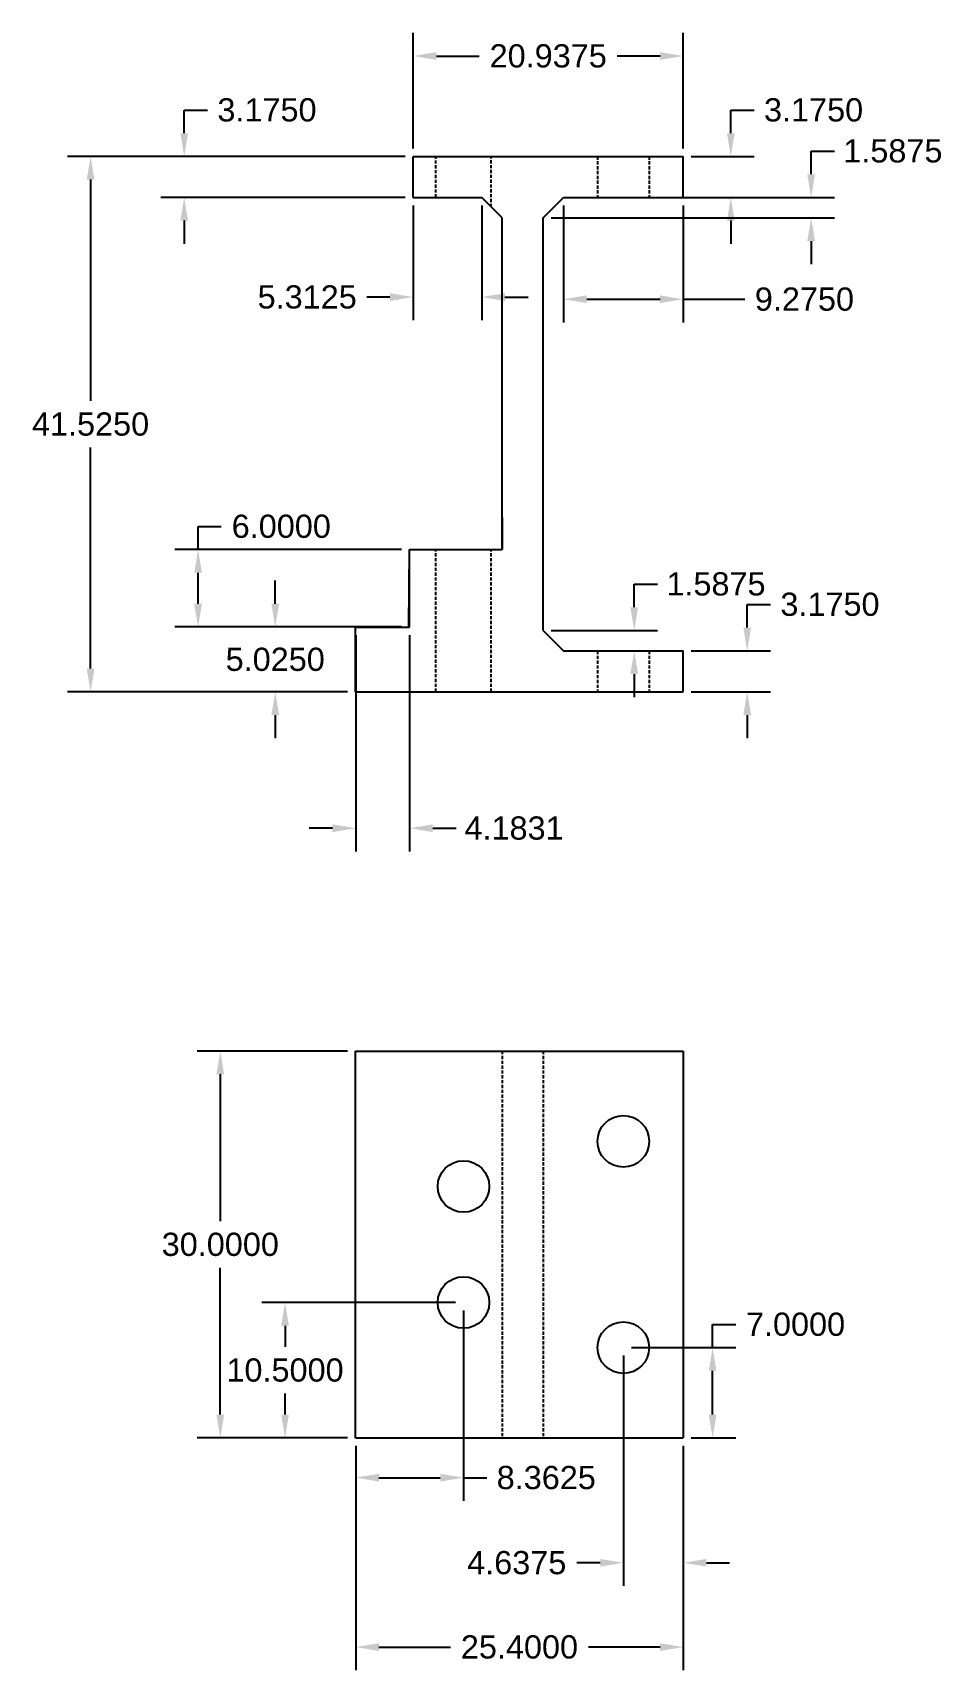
# Model space of a CAD drawing. Header units: millimetres. Extents: x -366 to 1042, y -33 to 256.
# Drawn here: x -366.1 to -295.6, y -7.4 to 119.6 of the extents above; entities that cross this region are included whole.
import ezdxf

# ---------------------------------------------------------------- set-up
doc = ezdxf.new("R2010")
doc.units = ezdxf.units.MM
doc.header["$MEASUREMENT"] = 0
doc.linetypes.add('HIDDEN', pattern=[0.375, 0.25, -0.125])
for name, color, linetype in [('Connectors', 40, 'Continuous'), ('Hidden', 1, 'HIDDEN'), ('Servo', 2, 'Continuous')]:
    doc.layers.add(name, color=color, linetype=linetype)
doc.styles.get("Standard").update_dxf_attribs({"font": 'Arial.ttf'})
doc.dimstyles.get("Standard").update_dxf_attribs({"dimtxt": 0.18, "dimasz": 0.18, "dimexe": 0.18, "dimexo": 0.0625, "dimgap": 0.09, "dimtad": 0, "dimtih": 1, "dimtoh": 1, "dimdec": 4, "dimzin": 0, "dimdsep": 46, "dimtxsty": 'Standard', "dimcen": 0.09, "dimadec": 0, "dimazin": 0, "dimtfac": 1, "dimtdec": 4, "dimtofl": 0, "dimtmove": 0, "dimatfit": 3, "dimfxl": 1, "dimtolj": 1, "dimtzin": 0, "dimarcsym": 0})

msp = doc.modelspace()

# ---------------------------------------------------------------- blocks, each defined once
blk = doc.blocks.new('*D43')
at = {"color": 0, "lineweight": -2, "transparency": 16777216}
for p, q in [((-341.05, 10.01), (-341.05, -7.4)), ((-315.65, 10.01), (-315.65, -7.4)), ((-339.25, -5.6), (-333.71, -5.6)), ((-317.45, -5.6), (-323, -5.6))]:
    blk.add_line(p, q, dxfattribs=at)
at = {"color": 0, "transparency": 16777216}
for points in [[(-339.25, -5.3), (-339.25, -5.9), (-341.05, -5.6)], [(-317.45, -5.3), (-317.45, -5.9), (-315.65, -5.6)]]:
    blk.add_solid(points, dxfattribs=at)
at = {"layer": 'Defpoints', "color": 0, "transparency": 16777216}
for p in [(-341.05, 10.63), (-315.65, 10.63), (-315.65, -5.6)]:
    blk.add_point(p, dxfattribs=at)
at = {"color": 0, "transparency": 16777216, "insert": (-328.35, -5.6), "char_height": 1.8, "attachment_point": 5}
blk.add_mtext('\\A1;25.4000', dxfattribs=at)
blk = doc.blocks.new('*D44')
at = {"color": 0, "lineweight": -2, "transparency": 16777216}
for p, q in [((-341.68, 40.63), (-353.35, 40.63)), ((-351.55, 38.83), (-351.55, 27.44)), ((-351.55, 12.43), (-351.55, 23.82)), ((-341.68, 10.63), (-353.35, 10.63))]:
    blk.add_line(p, q, dxfattribs=at)
at = {"color": 0, "transparency": 16777216}
for points in [[(-351.85, 38.83), (-351.25, 38.83), (-351.55, 40.63)], [(-351.85, 12.43), (-351.25, 12.43), (-351.55, 10.63)]]:
    blk.add_solid(points, dxfattribs=at)
at = {"layer": 'Defpoints', "color": 0, "transparency": 16777216}
for p in [(-351.55, 40.63), (-341.05, 40.63), (-341.05, 10.63)]:
    blk.add_point(p, dxfattribs=at)
at = {"color": 0, "transparency": 16777216, "insert": (-351.55, 25.63), "char_height": 1.8, "attachment_point": 5}
blk.add_mtext('\\A1;30.0000', dxfattribs=at)
blk = doc.blocks.new('*D45')
at = {"color": 0, "lineweight": -2, "transparency": 16777216}
for p, q in [((-320.29, 17.01), (-320.29, -0.86)), ((-315.65, 10.01), (-315.65, -0.86)), ((-322.09, 0.94), (-323.89, 0.94)), ((-313.85, 0.94), (-312.05, 0.94))]:
    blk.add_line(p, q, dxfattribs=at)
at = {"color": 0, "transparency": 16777216}
for points in [[(-322.09, 1.24), (-322.09, 0.64), (-320.29, 0.94)], [(-313.85, 1.24), (-313.85, 0.64), (-315.65, 0.94)]]:
    blk.add_solid(points, dxfattribs=at)
at = {"layer": 'Defpoints', "color": 0, "transparency": 16777216}
for p in [(-320.29, 17.63), (-315.65, 10.63), (-320.29, 0.94)]:
    blk.add_point(p, dxfattribs=at)
at = {"color": 0, "transparency": 16777216, "insert": (-328.56, 0.94), "char_height": 1.8, "attachment_point": 5}
blk.add_mtext('\\A1;4.6375', dxfattribs=at)
blk = doc.blocks.new('*D46')
at = {"color": 0, "lineweight": -2, "transparency": 16777216}
for p, q in [((-313.37, 17.63), (-313.37, 19.43)), ((-313.37, 19.43), (-311.57, 19.43)), ((-319.67, 17.63), (-311.57, 17.63)), ((-313.37, 12.43), (-313.37, 15.83)), ((-315.03, 10.63), (-311.57, 10.63))]:
    blk.add_line(p, q, dxfattribs=at)
at = {"color": 0, "transparency": 16777216}
for points in [[(-313.67, 15.83), (-313.07, 15.83), (-313.37, 17.63)], [(-313.67, 12.43), (-313.07, 12.43), (-313.37, 10.63)]]:
    blk.add_solid(points, dxfattribs=at)
at = {"layer": 'Defpoints', "color": 0, "transparency": 16777216}
for p in [(-320.29, 17.63), (-313.37, 17.63), (-315.65, 10.63)]:
    blk.add_point(p, dxfattribs=at)
at = {"color": 0, "transparency": 16777216, "insert": (-306.94, 19.43), "char_height": 1.8, "attachment_point": 5}
blk.add_mtext('\\A1;7.0000', dxfattribs=at)
blk = doc.blocks.new('*D47')
at = {"color": 0, "lineweight": -2, "transparency": 16777216}
for p, q in [((-333.32, 21.13), (-348.33, 21.13)), ((-346.53, 19.33), (-346.53, 17.69)), ((-346.53, 12.43), (-346.53, 14.07)), ((-341.68, 10.63), (-348.33, 10.63))]:
    blk.add_line(p, q, dxfattribs=at)
at = {"color": 0, "transparency": 16777216}
for points in [[(-346.83, 19.33), (-346.23, 19.33), (-346.53, 21.13)], [(-346.83, 12.43), (-346.23, 12.43), (-346.53, 10.63)]]:
    blk.add_solid(points, dxfattribs=at)
at = {"layer": 'Defpoints', "color": 0, "transparency": 16777216}
for p in [(-346.53, 21.13), (-332.69, 21.13), (-341.05, 10.63)]:
    blk.add_point(p, dxfattribs=at)
at = {"color": 0, "transparency": 16777216, "insert": (-346.53, 15.88), "char_height": 1.8, "attachment_point": 5}
blk.add_mtext('\\A1;10.5000', dxfattribs=at)
blk = doc.blocks.new('*D48')
at = {"color": 0, "lineweight": -2, "transparency": 16777216}
for p, q in [((-332.69, 20.51), (-332.69, 5.74)), ((-341.05, 10.01), (-341.05, 5.74)), ((-339.25, 7.54), (-334.49, 7.54)), ((-332.69, 7.54), (-330.89, 7.54))]:
    blk.add_line(p, q, dxfattribs=at)
at = {"color": 0, "transparency": 16777216}
for points in [[(-339.25, 7.84), (-339.25, 7.24), (-341.05, 7.54)], [(-334.49, 7.84), (-334.49, 7.24), (-332.69, 7.54)]]:
    blk.add_solid(points, dxfattribs=at)
at = {"layer": 'Defpoints', "color": 0, "transparency": 16777216}
for p in [(-332.69, 21.13), (-341.05, 10.63), (-332.69, 7.54)]:
    blk.add_point(p, dxfattribs=at)
at = {"color": 0, "transparency": 16777216, "insert": (-326.27, 7.54), "char_height": 1.8, "attachment_point": 5}
blk.add_mtext('\\A1;8.3625', dxfattribs=at)
blk = doc.blocks.new('*D49')
at = {"color": 0, "lineweight": -2, "transparency": 16777216}
for p, q in [((-347.29, 75.33), (-347.29, 77.13)), ((-341.68, 73.53), (-349.09, 73.53)), ((-341.68, 68.5), (-349.09, 68.5)), ((-347.29, 66.7), (-347.29, 64.9))]:
    blk.add_line(p, q, dxfattribs=at)
at = {"color": 0, "transparency": 16777216}
for points in [[(-347.59, 75.33), (-346.99, 75.33), (-347.29, 73.53)], [(-347.59, 66.7), (-346.99, 66.7), (-347.29, 68.5)]]:
    blk.add_solid(points, dxfattribs=at)
at = {"layer": 'Defpoints', "color": 0, "transparency": 16777216}
for p in [(-347.29, 73.53), (-341.05, 73.53), (-341.05, 68.5)]:
    blk.add_point(p, dxfattribs=at)
at = {"color": 0, "transparency": 16777216, "insert": (-347.29, 71.01), "char_height": 1.8, "attachment_point": 5}
blk.add_mtext('\\A1;5.0250', dxfattribs=at)
blk = doc.blocks.new('*D50')
at = {"color": 0, "lineweight": -2, "transparency": 16777216}
for p, q in [((-353.27, 79.53), (-353.27, 81.33)), ((-353.27, 81.33), (-351.47, 81.33)), ((-337.49, 79.53), (-355.07, 79.53)), ((-353.27, 75.33), (-353.27, 77.73)), ((-337.49, 73.53), (-355.07, 73.53))]:
    blk.add_line(p, q, dxfattribs=at)
at = {"color": 0, "transparency": 16777216}
for points in [[(-353.57, 77.73), (-352.97, 77.73), (-353.27, 79.53)], [(-353.57, 75.33), (-352.97, 75.33), (-353.27, 73.53)]]:
    blk.add_solid(points, dxfattribs=at)
at = {"layer": 'Defpoints', "color": 0, "transparency": 16777216}
for p in [(-353.27, 79.53), (-336.87, 79.53), (-336.87, 73.53)]:
    blk.add_point(p, dxfattribs=at)
at = {"color": 0, "transparency": 16777216, "insert": (-346.82, 81.33), "char_height": 1.8, "attachment_point": 5}
blk.add_mtext('\\A1;6.0000', dxfattribs=at)
blk = doc.blocks.new('*D51')
at = {"color": 0, "lineweight": -2, "transparency": 16777216}
for p, q in [((-310.69, 73.48), (-310.69, 75.28)), ((-310.69, 75.28), (-308.89, 75.28)), ((-315.03, 71.68), (-308.89, 71.68)), ((-315.03, 68.5), (-308.89, 68.5)), ((-310.69, 66.7), (-310.69, 64.9))]:
    blk.add_line(p, q, dxfattribs=at)
at = {"color": 0, "transparency": 16777216}
for points in [[(-310.99, 73.48), (-310.39, 73.48), (-310.69, 71.68)], [(-310.99, 66.7), (-310.39, 66.7), (-310.69, 68.5)]]:
    blk.add_solid(points, dxfattribs=at)
at = {"layer": 'Defpoints', "color": 0, "transparency": 16777216}
for p in [(-315.65, 71.68), (-310.69, 71.68), (-315.65, 68.5)]:
    blk.add_point(p, dxfattribs=at)
at = {"color": 0, "transparency": 16777216, "insert": (-304.27, 75.28), "char_height": 1.8, "attachment_point": 5}
blk.add_mtext('\\A1;3.1750', dxfattribs=at)
blk = doc.blocks.new('*D52')
at = {"color": 0, "lineweight": -2, "transparency": 16777216}
for p, q in [((-319.45, 75.06), (-319.45, 76.86)), ((-319.45, 76.86), (-317.65, 76.86)), ((-325.89, 73.26), (-317.65, 73.26)), ((-324.3, 71.68), (-317.65, 71.68)), ((-319.45, 69.88), (-319.45, 68.08))]:
    blk.add_line(p, q, dxfattribs=at)
at = {"color": 0, "transparency": 16777216}
for points in [[(-319.75, 75.06), (-319.15, 75.06), (-319.45, 73.26)], [(-319.75, 69.88), (-319.15, 69.88), (-319.45, 71.68)]]:
    blk.add_solid(points, dxfattribs=at)
at = {"layer": 'Defpoints', "color": 0, "transparency": 16777216}
for p in [(-326.52, 73.26), (-319.45, 73.26), (-324.93, 71.68)]:
    blk.add_point(p, dxfattribs=at)
at = {"color": 0, "transparency": 16777216, "insert": (-313.11, 76.86), "char_height": 1.8, "attachment_point": 5}
blk.add_mtext('\\A1;1.5875', dxfattribs=at)
blk = doc.blocks.new('*D53')
at = {"color": 0, "lineweight": -2, "transparency": 16777216}
for p, q in [((-311.96, 111.83), (-311.96, 113.63)), ((-311.96, 113.63), (-310.16, 113.63)), ((-315.03, 110.03), (-310.16, 110.03)), ((-315.03, 106.85), (-310.16, 106.85)), ((-311.96, 105.05), (-311.96, 103.25))]:
    blk.add_line(p, q, dxfattribs=at)
at = {"color": 0, "transparency": 16777216}
for points in [[(-312.26, 111.83), (-311.66, 111.83), (-311.96, 110.03)], [(-312.26, 105.05), (-311.66, 105.05), (-311.96, 106.85)]]:
    blk.add_solid(points, dxfattribs=at)
at = {"layer": 'Defpoints', "color": 0, "transparency": 16777216}
for p in [(-315.65, 110.03), (-311.96, 110.03), (-315.65, 106.85)]:
    blk.add_point(p, dxfattribs=at)
at = {"color": 0, "transparency": 16777216, "insert": (-305.54, 113.63), "char_height": 1.8, "attachment_point": 5}
blk.add_mtext('\\A1;3.1750', dxfattribs=at)
blk = doc.blocks.new('*D54')
at = {"color": 0, "lineweight": -2, "transparency": 16777216}
for p, q in [((-305.73, 108.65), (-305.73, 110.45)), ((-305.73, 110.45), (-303.93, 110.45)), ((-324.3, 106.85), (-303.93, 106.85)), ((-325.89, 105.26), (-303.93, 105.26)), ((-305.73, 103.46), (-305.73, 101.66))]:
    blk.add_line(p, q, dxfattribs=at)
at = {"color": 0, "transparency": 16777216}
for points in [[(-306.03, 108.65), (-305.43, 108.65), (-305.73, 106.85)], [(-306.03, 103.46), (-305.43, 103.46), (-305.73, 105.26)]]:
    blk.add_solid(points, dxfattribs=at)
at = {"layer": 'Defpoints', "color": 0, "transparency": 16777216}
for p in [(-324.93, 106.85), (-305.73, 106.85), (-326.52, 105.26)]:
    blk.add_point(p, dxfattribs=at)
at = {"color": 0, "transparency": 16777216, "insert": (-299.39, 110.45), "char_height": 1.8, "attachment_point": 5}
blk.add_mtext('\\A1;1.5875', dxfattribs=at)
blk = doc.blocks.new('*D55')
at = {"color": 0, "lineweight": -2, "transparency": 16777216}
for p, q in [((-354.35, 111.83), (-354.35, 113.63)), ((-354.35, 113.63), (-352.55, 113.63)), ((-337.22, 110.03), (-356.15, 110.03)), ((-337.22, 106.85), (-356.15, 106.85)), ((-354.35, 105.05), (-354.35, 103.25))]:
    blk.add_line(p, q, dxfattribs=at)
at = {"color": 0, "transparency": 16777216}
for points in [[(-354.65, 111.83), (-354.05, 111.83), (-354.35, 110.03)], [(-354.65, 105.05), (-354.05, 105.05), (-354.35, 106.85)]]:
    blk.add_solid(points, dxfattribs=at)
at = {"layer": 'Defpoints', "color": 0, "transparency": 16777216}
for p in [(-354.35, 110.03), (-336.59, 110.03), (-336.59, 106.85)]:
    blk.add_point(p, dxfattribs=at)
at = {"color": 0, "transparency": 16777216, "insert": (-347.93, 113.63), "char_height": 1.8, "attachment_point": 5}
blk.add_mtext('\\A1;3.1750', dxfattribs=at)
blk = doc.blocks.new('*D56')
at = {"color": 0, "lineweight": -2, "transparency": 16777216}
for p, q in [((-336.59, 106.23), (-336.59, 97.32)), ((-331.28, 106.23), (-331.28, 97.32)), ((-338.39, 99.12), (-340.19, 99.12)), ((-329.48, 99.12), (-327.68, 99.12))]:
    blk.add_line(p, q, dxfattribs=at)
at = {"color": 0, "transparency": 16777216}
for points in [[(-338.39, 99.42), (-338.39, 98.82), (-336.59, 99.12)], [(-329.48, 99.42), (-329.48, 98.82), (-331.28, 99.12)]]:
    blk.add_solid(points, dxfattribs=at)
at = {"layer": 'Defpoints', "color": 0, "transparency": 16777216}
for p in [(-336.59, 106.85), (-331.28, 106.85), (-331.28, 99.12)]:
    blk.add_point(p, dxfattribs=at)
at = {"color": 0, "transparency": 16777216, "insert": (-344.81, 99.12), "char_height": 1.8, "attachment_point": 5}
blk.add_mtext('\\A1;5.3125', dxfattribs=at)
blk = doc.blocks.new('*D57')
at = {"color": 0, "lineweight": -2, "transparency": 16777216}
for p, q in [((-336.59, 110.65), (-336.59, 119.62)), ((-315.65, 110.65), (-315.65, 119.62)), ((-334.79, 117.82), (-331.48, 117.82)), ((-317.45, 117.82), (-320.76, 117.82))]:
    blk.add_line(p, q, dxfattribs=at)
at = {"color": 0, "transparency": 16777216}
for points in [[(-334.79, 118.12), (-334.79, 117.52), (-336.59, 117.82)], [(-317.45, 118.12), (-317.45, 117.52), (-315.65, 117.82)]]:
    blk.add_solid(points, dxfattribs=at)
at = {"layer": 'Defpoints', "color": 0, "transparency": 16777216}
for p in [(-315.65, 117.82), (-336.59, 110.03), (-315.65, 110.03)]:
    blk.add_point(p, dxfattribs=at)
at = {"color": 0, "transparency": 16777216, "insert": (-326.12, 117.82), "char_height": 1.8, "attachment_point": 5}
blk.add_mtext('\\A1;20.9375', dxfattribs=at)
blk = doc.blocks.new('*D58')
at = {"color": 0, "lineweight": -2, "transparency": 16777216}
for p, q in [((-324.93, 106.23), (-324.93, 97.15)), ((-315.65, 106.23), (-315.65, 97.15)), ((-323.13, 98.95), (-317.45, 98.95)), ((-315.65, 98.95), (-310.87, 98.95))]:
    blk.add_line(p, q, dxfattribs=at)
at = {"color": 0, "transparency": 16777216}
for points in [[(-323.13, 99.25), (-323.13, 98.65), (-324.93, 98.95)], [(-317.45, 99.25), (-317.45, 98.65), (-315.65, 98.95)]]:
    blk.add_solid(points, dxfattribs=at)
at = {"layer": 'Defpoints', "color": 0, "transparency": 16777216}
for p in [(-324.93, 106.85), (-315.65, 106.85), (-315.65, 98.95)]:
    blk.add_point(p, dxfattribs=at)
at = {"color": 0, "transparency": 16777216, "insert": (-306.25, 98.95), "char_height": 1.8, "attachment_point": 5}
blk.add_mtext('\\A1;9.2750', dxfattribs=at)
blk = doc.blocks.new('*D59')
at = {"color": 0, "lineweight": -2, "transparency": 16777216}
for p, q in [((-337.22, 110.03), (-363.41, 110.03)), ((-361.61, 108.23), (-361.61, 91.08)), ((-361.61, 70.3), (-361.61, 87.45)), ((-341.68, 68.5), (-363.41, 68.5))]:
    blk.add_line(p, q, dxfattribs=at)
at = {"color": 0, "transparency": 16777216}
for points in [[(-361.91, 108.23), (-361.31, 108.23), (-361.61, 110.03)], [(-361.91, 70.3), (-361.31, 70.3), (-361.61, 68.5)]]:
    blk.add_solid(points, dxfattribs=at)
at = {"layer": 'Defpoints', "color": 0, "transparency": 16777216}
for p in [(-336.59, 110.03), (-361.61, 68.5), (-341.05, 68.5)]:
    blk.add_point(p, dxfattribs=at)
at = {"color": 0, "transparency": 16777216, "insert": (-361.61, 89.26), "char_height": 1.8, "attachment_point": 5}
blk.add_mtext('\\A1;41.5250', dxfattribs=at)
blk = doc.blocks.new('*D76')
at = {"color": 0, "lineweight": -2, "transparency": 16777216}
for p, q in [((-341.05, 72.9), (-341.05, 56.12)), ((-336.87, 72.9), (-336.87, 56.12)), ((-342.85, 57.92), (-344.65, 57.92)), ((-335.07, 57.92), (-333.27, 57.92))]:
    blk.add_line(p, q, dxfattribs=at)
at = {"color": 0, "transparency": 16777216}
for points in [[(-342.85, 58.22), (-342.85, 57.62), (-341.05, 57.92)], [(-335.07, 58.22), (-335.07, 57.62), (-336.87, 57.92)]]:
    blk.add_solid(points, dxfattribs=at)
at = {"layer": 'Defpoints', "color": 0, "transparency": 16777216}
for p in [(-341.05, 73.53), (-336.87, 73.53), (-336.87, 57.92)]:
    blk.add_point(p, dxfattribs=at)
at = {"color": 0, "transparency": 16777216, "insert": (-328.77, 57.92), "char_height": 1.8, "attachment_point": 5}
blk.add_mtext('\\A1;4.1831', dxfattribs=at)

# ---------------------------------------------------------------- dimensions: what is measured, and where the dimension line sits
for base, p1, p2, picture, middle in [((-315.65309, 117.82362), (-336.59059, 110.02656), (-315.65309, 110.02656), '*D57', (-326.12184, 117.82362)), ((-336.87, 57.9186), (-341.05309, 73.52656), (-336.87, 73.52656), '*D76', (-328.77245, 57.9186))]:
    dim = msp.add_linear_dim(base=base, p1=p1, p2=p2, dimstyle='Standard', override={"dimscale": 10})
    dim.commit()
    dim.dimension.update_dxf_attribs({"geometry": picture, "text_midpoint": middle})
dim = msp.add_linear_dim(base=(-354.35149, 110.02656), p1=(-336.59059, 106.85156), p2=(-336.59059, 110.02656), angle=90, dimstyle='Standard', override={"dimscale": 10})
dim.commit()
dim.dimension.update_dxf_attribs({"geometry": '*D55', "text_midpoint": (-347.93117, 113.62656), "dimtype": 160})
for base, p1, p2, picture, middle in [((-311.96004, 110.02656), (-315.65309, 106.85156), (-315.65309, 110.02656), '*D53', (-305.53972, 113.62656)), ((-305.73483, 106.85156), (-326.51559, 105.26406), (-324.92809, 106.85156), '*D54', (-299.38817, 110.45156)), ((-361.60725, 68.50156), (-336.59059, 110.02656), (-341.05309, 68.50156), '*D59', (-361.60725, 89.26406)), ((-353.26706, 79.52656), (-336.87, 73.52656), (-336.87, 79.52656), '*D50', (-346.82218, 81.32656)), ((-319.45196, 73.26406), (-324.92809, 71.67656), (-326.51559, 73.26406), '*D52', (-313.1053, 76.86406)), ((-347.29382, 73.52656), (-341.05309, 68.50156), (-341.05309, 73.52656), '*D49', (-347.29382, 71.01406)), ((-310.69391, 71.67656), (-315.65309, 68.50156), (-315.65309, 71.67656), '*D51', (-304.27358, 75.27656)), ((-351.55057, 40.63049), (-341.05309, 10.63049), (-341.05309, 40.63049), '*D44', (-351.55057, 25.63049)), ((-346.53391, 21.13049), (-341.05309, 10.63049), (-332.69059, 21.13049), '*D47', (-346.53391, 15.88049)), ((-313.37497, 17.63049), (-315.65309, 10.63049), (-320.29059, 17.63049), '*D46', (-306.94236, 19.43049))]:
    dim = msp.add_linear_dim(base=base, p1=p1, p2=p2, angle=90, dimstyle='Standard', override={"dimscale": 10})
    dim.commit()
    dim.dimension.update_dxf_attribs({"geometry": picture, "text_midpoint": middle})
for base, p1, p2, picture, middle in [((-331.27809, 99.12387), (-336.59059, 106.85156), (-331.27809, 106.85156), '*D56', (-344.81091, 99.12387)), ((-315.65309, 98.94865), (-324.92809, 106.85156), (-315.65309, 106.85156), '*D58', (-306.24733, 98.94865)), ((-332.69059, 7.53532), (-341.05309, 10.63049), (-332.69059, 21.13049), '*D48', (-326.27026, 7.53532)), ((-320.29059, 0.94246), (-315.65309, 10.63049), (-320.29059, 17.63049), '*D45', (-328.56003, 0.94246)), ((-315.65309, -5.59719), (-341.05309, 10.63049), (-315.65309, 10.63049), '*D43', (-328.35309, -5.59719))]:
    dim = msp.add_linear_dim(base=base, p1=p1, p2=p2, dimstyle='Standard', override={"dimscale": 10})
    dim.commit()
    dim.dimension.update_dxf_attribs({"geometry": picture, "text_midpoint": middle, "dimtype": 160})

# ---------------------------------------------------------------- linework, layer by layer
at = {"layer": 'Connectors'}
for p, q in [((-336.59059, 110.02656), (-315.65309, 110.02656)), ((-336.59059, 106.85156), (-336.59059, 110.02656)), ((-315.65309, 106.85156), (-315.65309, 110.02656)), ((-336.59059, 106.85156), (-331.27809, 106.85156)), ((-329.69059, 105.26406), (-331.27809, 106.85156)), ((-326.51559, 105.26406), (-324.92809, 106.85156)), ((-324.92809, 106.85156), (-315.65309, 106.85156)), ((-329.69059, 79.52656), (-329.69059, 105.26406)), ((-326.51559, 73.26406), (-326.51559, 105.26406)), ((-336.94059, 73.52656), (-336.87, 79.52656)), ((-336.87, 79.52656), (-329.69059, 79.52656)), ((-336.87, 73.52656), (-336.87, 79.52656)), ((-336.87, 79.52656), (-329.69059, 79.52656)), ((-341.05309, 68.50156), (-341.05309, 73.52656)), ((-341.05309, 73.52656), (-336.87, 73.52656)), ((-326.51559, 73.26406), (-324.92809, 71.67656)), ((-324.92809, 71.67656), (-315.65309, 71.67656)), ((-315.65309, 68.50156), (-315.65309, 71.67656)), ((-341.05309, 68.50156), (-315.65309, 68.50156)), ((-341.05309, 10.63049), (-341.05309, 40.63049)), ((-341.05309, 40.63049), (-315.65309, 40.63049)), ((-315.65309, 40.63049), (-315.65309, 10.63049)), ((-341.05309, 10.63049), (-315.65309, 10.63049))]:
    msp.add_line(p, q, dxfattribs=at)
for centre in [(-320.29059, 33.63049), (-332.69059, 30.13049), (-332.69059, 21.13049), (-320.29059, 17.63049)]:
    msp.add_circle(centre, 2, dxfattribs=at)
at = {"layer": 'Hidden'}
for p, q in [((-334.84059, 106.85156), (-334.84059, 110.02656)), ((-330.54059, 106.11406), (-330.54059, 110.02656)), ((-322.29059, 110.02656), (-322.29059, 106.85156)), ((-318.29059, 110.02656), (-318.29059, 106.85156)), ((-334.84059, 68.50156), (-334.84059, 79.52656)), ((-330.54059, 68.50156), (-330.54059, 79.52656)), ((-322.29059, 71.67656), (-322.29059, 68.50156)), ((-318.29059, 71.67656), (-318.29059, 68.50156)), ((-329.69059, 40.63049), (-329.69059, 10.63049)), ((-326.51559, 40.63049), (-326.51559, 10.63049))]:
    msp.add_line(p, q, dxfattribs=at)
at = {"layer": 'Servo'}
msp.add_line((-329.69059, 82.02656), (-329.69059, 79.52656), dxfattribs=at)

msp.set_redraw_order([(e.dxf.handle, doc.entitydb.next_handle()) for e in msp.query("TEXT MTEXT ATTDEF DIMENSION ARC_DIMENSION")])  # texts and dimensions are drawn at this point

doc.saveas('drawing.dxf')
